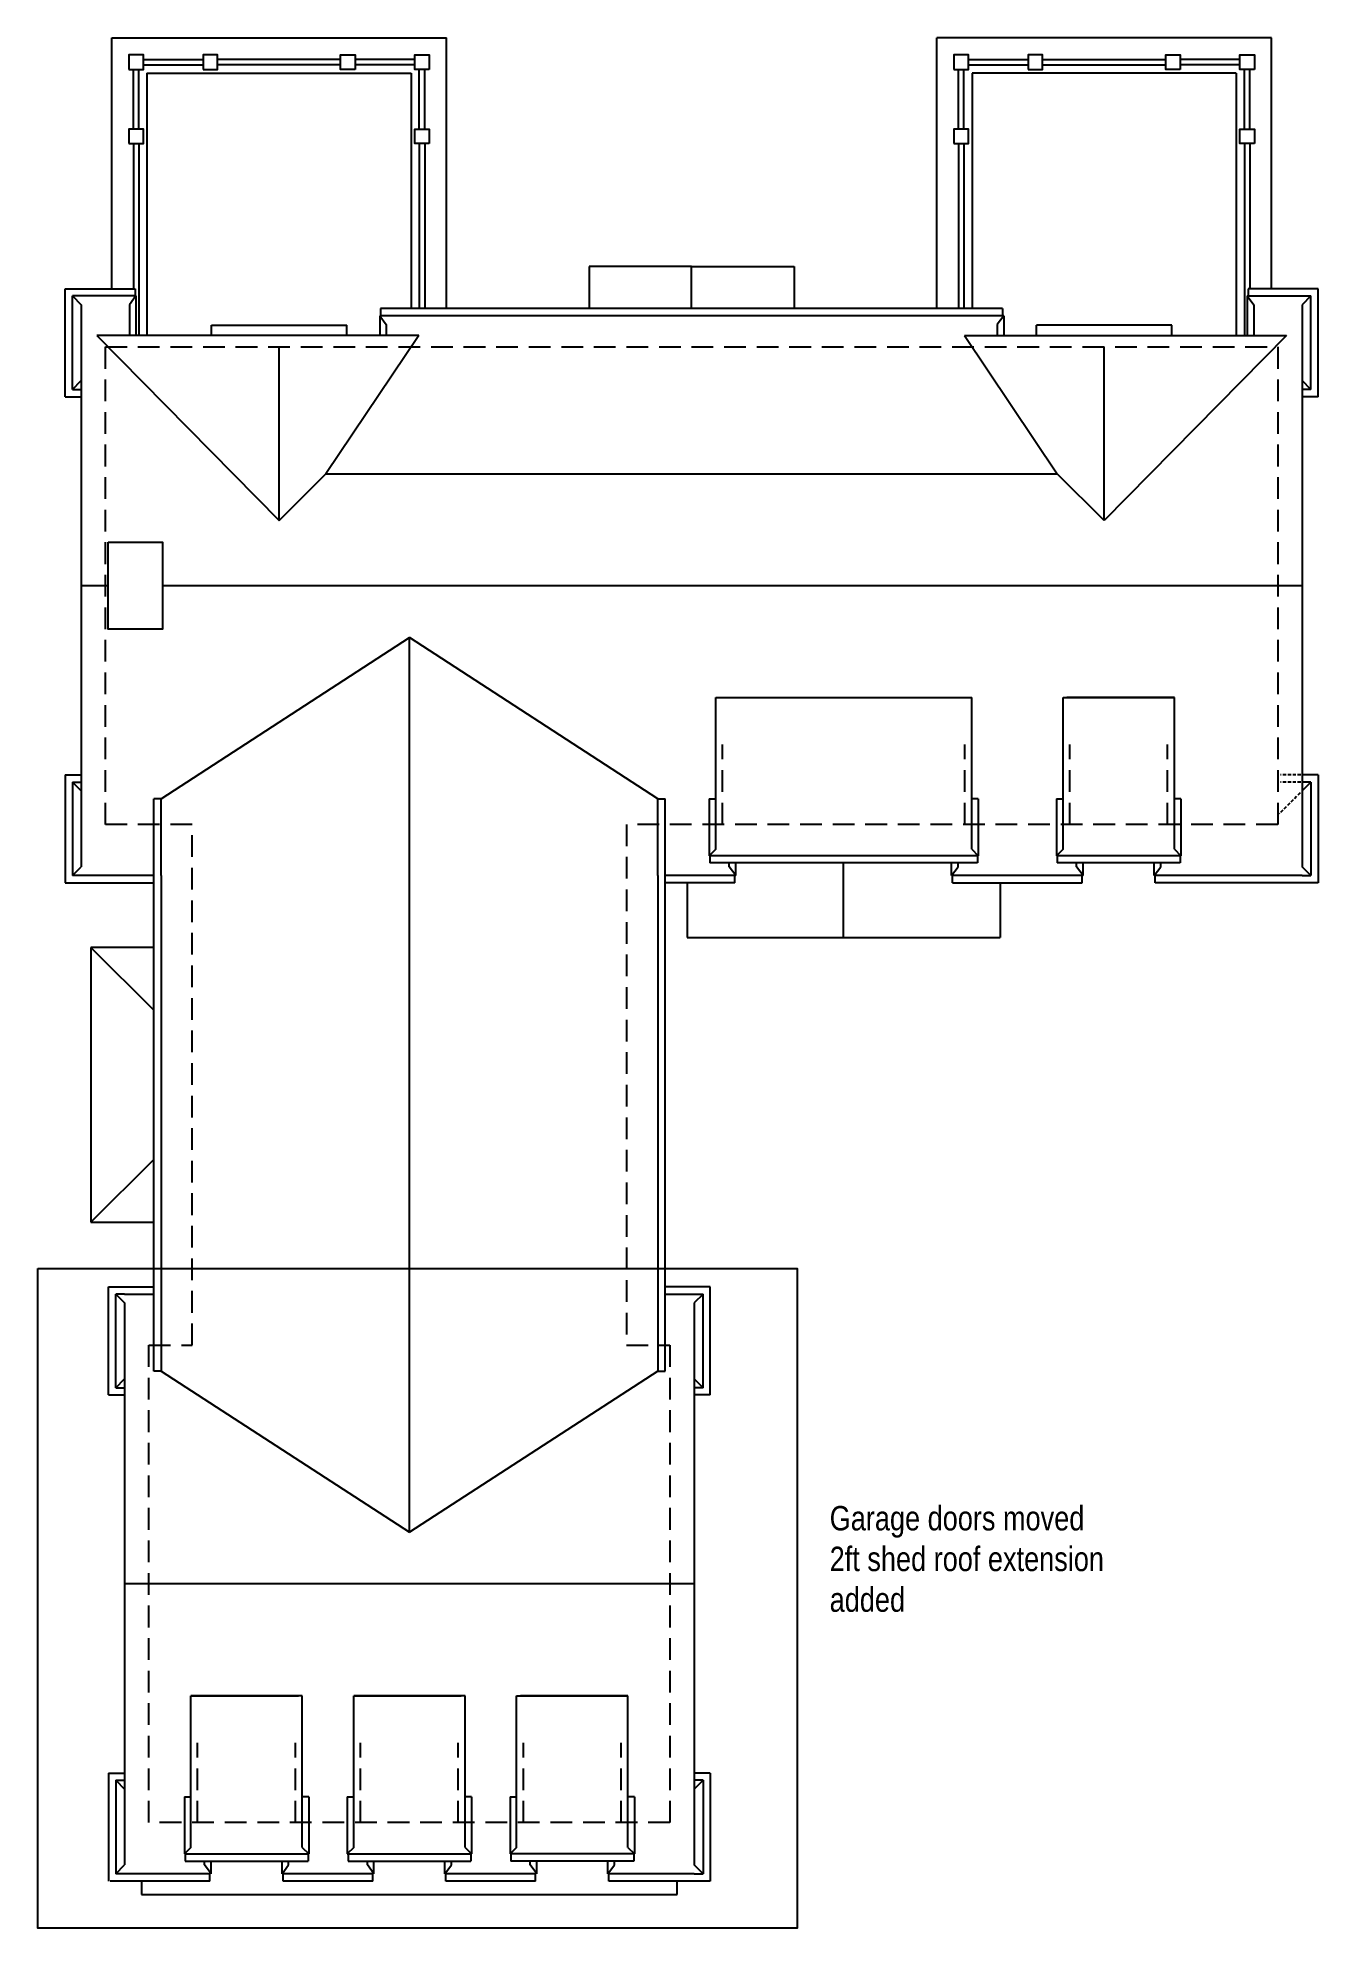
# Model space of a CAD drawing. Header units: inches. Extents: x 1902 to 78711, y -439399 to 11089.
# Drawn here: x 75948 to 76655, y -1969 to -924 of the extents above; entities that cross this region are included whole.
import ezdxf

# ---------------------------------------------------------------- set-up
doc = ezdxf.new("R2010")
doc.units = ezdxf.units.IN
doc.header["$LTSCALE"] = 48
doc.header["$MEASUREMENT"] = 0
doc.linetypes.add('HIDDEN', pattern=[0.375, 0.25, -0.125])
doc.linetypes.add('HIDDEN2', pattern=[0.1875, 0.125, -0.0625])
for name, color, linetype in [('1WHITE', 7, 'CONTINUOUS'), ('2MAGENTA', 6, 'CONTINUOUS'), ('3BLUE', 5, 'CONTINUOUS'), ('4CYAN', 4, 'CONTINUOUS'), ('8GREY', 8, 'CONTINUOUS'), ('A-TEXT', 6, 'CONTINUOUS')]:
    doc.layers.add(name, color=color, linetype=linetype)
doc.styles.add('QUARTER', font='stylu.ttf', dxfattribs={"width": 0.83, "height": 4.5})

msp = doc.modelspace()

# ---------------------------------------------------------------- texts
at = {"layer": 'A-TEXT', "color": 1, "insert": (76385.3, -1735.7), "char_height": 13.5, "attachment_point": 1, "style": 'QUARTER'}
msp.add_mtext_dynamic_manual_height_columns('Garage doors moved\\P2ft shed roof extension added', width=168.261, gutter_width=22.5, heights=[0], dxfattribs=at)

# ---------------------------------------------------------------- linework, layer by layer
at = {"layer": '1WHITE'}
for p, q in [((75988.5, -1062.6), (75988.5, -923.8)), ((75988.5, -923.8), (76173.5, -923.8)), ((76173.5, -1073.6), (76173.5, -923.8)), ((76629.5, -923.8), (76444.5, -923.8)), ((76444.5, -1073.6), (76444.5, -923.8)), ((76629.5, -1062.6), (76629.5, -923.8)), ((76309, -1050.3), (76252.4, -1050.3)), ((76252.4, -1050.3), (76252.4, -1073.6)), ((76309, -1050.3), (76365.6, -1050.3)), ((76365.6, -1050.3), (76365.6, -1073.6)), ((75966.8, -1066.6), (75971.7, -1071.4)), ((76001.9, -1066.6), (75998.4, -1071.4)), ((75998.4, -1071.4), (75998.4, -1088.5)), ((76616.1, -1066.6), (76619.7, -1071.4)), ((76619.7, -1071.4), (76619.7, -1088.5)), ((76651.3, -1066.6), (76646.4, -1071.4)), ((76136.6, -1077.6), (76140.2, -1082.4)), ((76140.2, -1082.4), (76140.2, -1088.5)), ((76481.5, -1077.6), (76477.9, -1082.4)), ((76477.9, -1082.4), (76477.9, -1088.5)), ((75980.3, -1088.5), (76081, -1190.8)), ((76081, -1190.8), (76081, -1094.8)), ((76158.2, -1088.5), (76106.9, -1164.9)), ((76459.8, -1088.5), (76511.1, -1164.9)), ((76637.8, -1088.5), (76537, -1190.8)), ((76537, -1190.8), (76537, -1094.8)), ((75966.8, -1118.3), (75971.7, -1113.4)), ((76651.3, -1118.3), (76646.4, -1113.4)), ((76081, -1190.8), (76106.9, -1164.9)), ((76106.9, -1164.9), (76511.1, -1164.9)), ((76537, -1190.8), (76511.1, -1164.9)), ((75986.5, -1226.8), (75971.6, -1226.8)), ((76646.4, -1226.8), (76016.5, -1226.8)), ((76015.8, -1344.6), (76153, -1255.5)), ((76153, -1750.2), (76153, -1255.5)), ((76290.3, -1344.6), (76153, -1255.5)), ((76322.3, -1288.7), (76463.8, -1288.7)), ((76514.3, -1288.7), (76575.8, -1288.7)), ((76575.8, -1288.7), (76516.4, -1288.7)), ((75966.8, -1335.4), (75971.7, -1340.3)), ((76651.3, -1335.4), (76646.4, -1340.3)), ((76318.7, -1344.6), (76322.3, -1344.6)), ((76467.4, -1344.6), (76463.8, -1344.6)), ((76510.7, -1344.6), (76514.3, -1344.6)), ((76579.4, -1344.6), (76575.8, -1344.6)), ((76322.3, -1372.5), (76318.7, -1376.1)), ((76463.8, -1372.5), (76467.4, -1376.1)), ((76514.3, -1372.5), (76510.7, -1376.1)), ((76575.8, -1372.5), (76579.4, -1376.1)), ((75966.8, -1387.1), (75971.7, -1382.2)), ((76333.4, -1387.1), (76329.8, -1382.2)), ((76393, -1421.3), (76393, -1380.1)), ((76452.7, -1387.1), (76456.3, -1382.2)), ((76525.4, -1387.1), (76521.8, -1382.2)), ((76564.7, -1387.1), (76568.3, -1382.2)), ((76651.3, -1387.1), (76646.4, -1382.2)), ((76306.5, -1391.1), (76306.5, -1421.3)), ((76479.5, -1391.1), (76479.5, -1421.3)), ((76306.5, -1421.3), (76479.5, -1421.3)), ((76011.8, -1426.8), (75977, -1426.8)), ((75977, -1426.8), (75977, -1578.8)), ((75977, -1426.8), (76011.8, -1461.6)), ((75977, -1578.8), (76011.8, -1544.1)), ((75977, -1578.8), (76011.8, -1578.8)), ((75990.8, -1618.6), (75995.6, -1623.4)), ((76315.3, -1618.6), (76310.4, -1623.4)), ((76015.8, -1661.1), (76153, -1750.2)), ((76290.3, -1661.1), (76153, -1750.2)), ((75990.8, -1670.3), (75995.6, -1665.4)), ((76315.3, -1670.3), (76310.4, -1665.4)), ((76310.4, -1778.8), (75995.6, -1778.8)), ((76093.8, -1840.7), (76032.3, -1840.7)), ((76032.3, -1840.7), (76091.7, -1840.7)), ((76183.8, -1840.7), (76122.3, -1840.7)), ((76122.3, -1840.7), (76181.7, -1840.7)), ((76212.3, -1840.7), (76273.8, -1840.7)), ((76273.8, -1840.7), (76214.4, -1840.7)), ((75990.8, -1887.4), (75995.6, -1892.3)), ((76315.3, -1887.4), (76310.4, -1892.3)), ((76028.7, -1896.6), (76032.3, -1896.6)), ((76097.4, -1896.6), (76093.8, -1896.6)), ((76118.7, -1896.6), (76122.3, -1896.6)), ((76187.4, -1896.6), (76183.8, -1896.6)), ((76208.7, -1896.6), (76212.3, -1896.6)), ((76277.4, -1896.6), (76273.8, -1896.6)), ((76032.3, -1924.5), (76028.7, -1928.1)), ((76093.8, -1924.5), (76097.4, -1928.1)), ((76122.3, -1924.5), (76118.7, -1928.1)), ((76183.8, -1924.5), (76187.4, -1928.1)), ((76212.3, -1924.5), (76208.7, -1928.1)), ((76273.8, -1924.5), (76277.4, -1928.1)), ((75990.8, -1939.1), (75995.6, -1934.2)), ((76005, -1943.1), (76005, -1950.6)), ((76043.4, -1939.1), (76039.8, -1934.2)), ((76082.7, -1939.1), (76086.3, -1934.2)), ((76133.4, -1939.1), (76129.8, -1934.2)), ((76172.7, -1939.1), (76176.3, -1934.2)), ((76223.4, -1939.1), (76219.8, -1934.2)), ((76262.7, -1939.1), (76266.3, -1934.2)), ((76301, -1950.6), (76301, -1943.1)), ((76315.3, -1939.1), (76310.4, -1934.2)), ((76005, -1950.6), (76301, -1950.6))]:
    msp.add_line(p, q, dxfattribs=at)
at = {"layer": '1WHITE', "linetype": 'HIDDEN'}
for p, q in [((76326, -1358.8), (76326, -1314.6)), ((76460, -1358.8), (76460, -1314.6)), ((76518, -1358.8), (76518, -1314.6)), ((76572, -1358.8), (76572, -1314.6)), ((76036, -1910.8), (76036, -1866.6)), ((76090, -1910.8), (76090, -1866.6)), ((76126, -1910.8), (76126, -1866.6)), ((76180, -1910.8), (76180, -1866.6)), ((76216, -1910.8), (76216, -1866.6)), ((76270, -1910.8), (76270, -1866.6))]:
    msp.add_line(p, q, dxfattribs=at)
at = {"layer": '1WHITE', "linetype": 'HIDDEN2', "ltscale": 0.3}
for p, q in [((76645.7, -1331.4), (76634.4, -1331.4)), ((76645.7, -1335.4), (76634.4, -1335.4)), ((76645.3, -1341.4), (76633.8, -1352.9))]:
    msp.add_line(p, q, dxfattribs=at)
at = {"layer": '1WHITE', "linetype": 'HIDDEN'}
msp.add_lwpolyline([(75985, -1094.8), (76633, -1094.8), (76633, -1358.8), (76273, -1358.8), (76273, -1646.8), (76297, -1646.8), (76297, -1910.8), (76009, -1910.8), (76009, -1646.8), (76033, -1646.8), (76033, -1358.8), (75985, -1358.8), (75985, -1094.8)], dxfattribs=at)
at = {"layer": '2MAGENTA'}
for p, q in [((75962.8, -1062.6), (76001.4, -1062.6)), ((75962.8, -1122.3), (75962.8, -1062.6)), ((76001.4, -1062.6), (76001.4, -1066.6)), ((76655.3, -1062.6), (76616.6, -1062.6)), ((76616.6, -1062.6), (76616.6, -1066.6)), ((76655.3, -1122.3), (76655.3, -1062.6)), ((76480.9, -1073.6), (76137.1, -1073.6)), ((76137.1, -1073.6), (76137.1, -1077.6)), ((76480.9, -1073.6), (76480.9, -1077.6)), ((75962.8, -1122.3), (75971.7, -1122.3)), ((76655.3, -1122.3), (76646.4, -1122.3)), ((75962.8, -1331.4), (75962.8, -1391.1)), ((75962.8, -1331.4), (75971.7, -1331.4)), ((76655.3, -1331.4), (76646.4, -1331.4)), ((76655.3, -1331.4), (76655.3, -1391.1)), ((76011.8, -1661.1), (76011.8, -1344.6)), ((76015.8, -1344.6), (76011.8, -1344.6)), ((76290.3, -1344.6), (76294.3, -1344.6)), ((76294.3, -1661.1), (76294.3, -1344.6)), ((76319.1, -1376.1), (76319.1, -1380.1)), ((76467, -1376.1), (76467, -1380.1)), ((76511.1, -1376.1), (76511.1, -1380.1)), ((76579, -1376.1), (76579, -1380.1)), ((76467, -1380.1), (76319.1, -1380.1)), ((76332.8, -1391.1), (76332.8, -1387.1)), ((76453.2, -1391.1), (76453.2, -1387.1)), ((76579, -1380.1), (76511.1, -1380.1)), ((76524.8, -1391.1), (76524.8, -1387.1)), ((76565.2, -1391.1), (76565.2, -1387.1)), ((75962.8, -1391.1), (76011.8, -1391.1)), ((76332.8, -1391.1), (76294.3, -1391.1)), ((76453.2, -1391.1), (76524.8, -1391.1)), ((76655.3, -1391.1), (76565.2, -1391.1)), ((75986.8, -1614.6), (76011.8, -1614.6)), ((75986.8, -1674.3), (75986.8, -1614.6)), ((76319.3, -1614.6), (76294.3, -1614.6)), ((76319.3, -1674.3), (76319.3, -1614.6)), ((76015.8, -1661.1), (76011.8, -1661.1)), ((76290.3, -1661.1), (76294.3, -1661.1)), ((75986.8, -1674.3), (75995.6, -1674.3)), ((76319.3, -1674.3), (76310.4, -1674.3)), ((75986.8, -1883.4), (75986.8, -1943.1)), ((75986.8, -1883.4), (75995.6, -1883.4)), ((76319.3, -1883.4), (76310.4, -1883.4)), ((76319.3, -1883.4), (76319.3, -1943.1)), ((76029.1, -1928.1), (76029.1, -1932.1)), ((76029.1, -1932.1), (76097, -1932.1)), ((76097, -1928.1), (76097, -1932.1)), ((76119.1, -1928.1), (76119.1, -1932.1)), ((76119.1, -1932.1), (76187, -1932.1)), ((76187, -1928.1), (76187, -1932.1)), ((76209.1, -1928.1), (76209.1, -1932.1)), ((76277, -1932.1), (76209.1, -1932.1)), ((76277, -1928.1), (76277, -1932.1)), ((76042.8, -1943.1), (75987.6, -1943.1)), ((76042.8, -1943.1), (76042.8, -1939.1)), ((76083.2, -1943.1), (76083.2, -1939.1)), ((76132.8, -1943.1), (76083.2, -1943.1)), ((76132.8, -1943.1), (76132.8, -1939.1)), ((76173.2, -1943.1), (76173.2, -1939.1)), ((76222.8, -1943.1), (76173.2, -1943.1)), ((76222.8, -1943.1), (76222.8, -1939.1)), ((76263.2, -1943.1), (76263.2, -1939.1)), ((76319.3, -1943.1), (76263.2, -1943.1))]:
    msp.add_line(p, q, dxfattribs=at)
at = {"layer": '3BLUE'}
for p, q in [((75966.8, -1118.3), (75966.8, -1066.6)), ((75971.7, -1066.6), (75966.8, -1066.6)), ((76001.9, -1066.6), (76001.9, -1088.5)), ((76616.1, -1066.6), (76616.1, -1088.5)), ((76646.4, -1066.6), (76651.3, -1066.6)), ((76651.3, -1118.3), (76651.3, -1066.6)), ((76481.5, -1077.6), (76136.6, -1077.6)), ((76136.6, -1077.6), (76136.6, -1088.5)), ((76481.5, -1077.6), (76481.5, -1088.5)), ((76158.2, -1088.5), (75980.3, -1088.5)), ((76459.8, -1088.5), (76637.8, -1088.5)), ((75966.8, -1118.3), (75971.7, -1118.3)), ((76651.3, -1118.3), (76646.4, -1118.3)), ((76322.3, -1372.5), (76322.3, -1288.7)), ((76463.8, -1372.5), (76463.8, -1288.7)), ((76514.3, -1372.5), (76514.3, -1288.7)), ((76575.8, -1372.5), (76575.8, -1288.7)), ((75966.8, -1335.4), (75966.8, -1387.1)), ((75966.8, -1335.4), (75971.7, -1335.4)), ((76651.3, -1335.4), (76646.4, -1335.4)), ((76651.3, -1335.4), (76651.3, -1387.1)), ((76015.8, -1387.1), (76015.8, -1344.6)), ((76290.3, -1387.1), (76290.3, -1344.6)), ((76318.7, -1344.6), (76318.7, -1376.1)), ((76467.4, -1344.6), (76467.4, -1376.1)), ((76510.7, -1344.6), (76510.7, -1376.1)), ((76579.4, -1344.6), (76579.4, -1376.1)), ((76467.4, -1376.1), (76318.7, -1376.1)), ((76579.4, -1376.1), (76510.7, -1376.1)), ((75971.7, -1387.1), (75966.8, -1387.1)), ((76011.8, -1387.1), (75971.6, -1387.1)), ((76015.8, -1387.1), (76015.8, -1618.6)), ((76290.3, -1387.1), (76290.3, -1618.6)), ((76333.4, -1387.1), (76294.3, -1387.1)), ((76329.8, -1382.2), (76329.8, -1380.1)), ((76333.4, -1387.1), (76333.4, -1380.1)), ((76452.7, -1387.1), (76452.7, -1380.1)), ((76456.3, -1382.2), (76456.3, -1380.1)), ((76486.1, -1387.1), (76481.3, -1387.1)), ((76521.8, -1382.2), (76521.8, -1380.1)), ((76525.4, -1387.1), (76525.4, -1380.1)), ((76564.7, -1387.1), (76564.7, -1380.1)), ((76568.3, -1382.2), (76568.3, -1380.1)), ((76598.1, -1387.1), (76593.3, -1387.1)), ((76646.4, -1387.1), (76651.3, -1387.1)), ((75990.8, -1670.3), (75990.8, -1618.6)), ((75995.6, -1618.6), (75990.8, -1618.6)), ((75995.6, -1618.6), (76011.8, -1618.6)), ((76015.8, -1618.6), (76015.8, -1661.1)), ((76290.3, -1618.6), (76290.3, -1661.1)), ((76294.3, -1618.6), (76310.4, -1618.6)), ((76310.4, -1618.6), (76315.3, -1618.6)), ((76315.3, -1670.3), (76315.3, -1618.6)), ((75990.8, -1670.3), (75995.6, -1670.3)), ((76315.3, -1670.3), (76310.4, -1670.3)), ((76032.3, -1924.5), (76032.3, -1840.7)), ((76093.8, -1924.5), (76093.8, -1840.7)), ((76122.3, -1924.5), (76122.3, -1840.7)), ((76183.8, -1924.5), (76183.8, -1840.7)), ((76212.3, -1924.5), (76212.3, -1840.7)), ((76273.8, -1924.5), (76273.8, -1840.7)), ((75990.8, -1887.4), (75990.8, -1939.1)), ((75990.8, -1887.4), (75995.6, -1887.4)), ((76315.3, -1887.4), (76310.4, -1887.4)), ((76315.3, -1887.4), (76315.3, -1939.1)), ((76028.7, -1896.6), (76028.7, -1928.1)), ((76097.4, -1896.6), (76097.4, -1928.1)), ((76118.7, -1896.6), (76118.7, -1928.1)), ((76187.4, -1896.6), (76187.4, -1928.1)), ((76208.7, -1896.6), (76208.7, -1928.1)), ((76277.4, -1896.6), (76277.4, -1928.1)), ((76028.7, -1928.1), (76097.4, -1928.1)), ((76039.8, -1934.2), (76039.8, -1932.1)), ((76043.4, -1939.1), (76043.4, -1932.1)), ((76082.7, -1939.1), (76082.7, -1932.1)), ((76086.3, -1934.2), (76086.3, -1932.1)), ((76118.7, -1928.1), (76187.4, -1928.1)), ((76129.8, -1934.2), (76129.8, -1932.1)), ((76133.4, -1939.1), (76133.4, -1932.1)), ((76172.7, -1939.1), (76172.7, -1932.1)), ((76176.3, -1934.2), (76176.3, -1932.1)), ((76277.4, -1928.1), (76208.7, -1928.1)), ((76219.8, -1934.2), (76219.8, -1932.1)), ((76223.4, -1939.1), (76223.4, -1932.1)), ((76262.7, -1939.1), (76262.7, -1932.1)), ((76266.3, -1934.2), (76266.3, -1932.1)), ((75995.6, -1939.1), (75990.8, -1939.1)), ((76042.8, -1939.1), (75995.6, -1939.1)), ((76132.8, -1939.1), (76083.2, -1939.1)), ((76222.8, -1939.1), (76173.2, -1939.1)), ((76310.4, -1939.1), (76263.2, -1939.1)), ((76310.4, -1939.1), (76315.3, -1939.1))]:
    msp.add_line(p, q, dxfattribs=at)
for points in [[(76001.9, -1066.6), (75971.7, -1066.6)], [(75971.7, -1071.4), (75971.7, -1382.2)], [(76616.1, -1066.6), (76646.4, -1066.6)], [(76646.4, -1071.4), (76646.4, -1382.2)], [(76525.4, -1387.1), (76452.7, -1387.1)], [(76646.4, -1387.1), (76564.7, -1387.1)], [(75995.6, -1623.4), (75995.6, -1934.2)], [(76310.4, -1623.4), (76310.4, -1934.2)]]:
    msp.add_lwpolyline(points, dxfattribs=at)
at = {"layer": '4CYAN'}
msp.add_lwpolyline([(75986.5, -1202.8), (76016.5, -1202.8), (76016.5, -1250.8), (75986.5, -1250.8)], close=True, dxfattribs=at)
at = {"layer": '8GREY'}
for p, q in [((76006, -935.8), (76039, -935.8)), ((76006, -938.8), (76039, -938.8)), ((76115, -935.8), (76047, -935.8)), ((76115, -938.8), (76047, -938.8)), ((76156, -935.8), (76123, -935.8)), ((76156, -938.8), (76123, -938.8)), ((76462, -935.8), (76495, -935.8)), ((76462, -938.8), (76495, -938.8)), ((76503, -935.8), (76571, -935.8)), ((76503, -938.8), (76571, -938.8)), ((76612, -935.8), (76579, -935.8)), ((76612, -938.8), (76579, -938.8)), ((76000.5, -974.3), (76000.5, -941.3)), ((76003.5, -974.3), (76003.5, -941.3)), ((76008, -943.3), (76008, -1088.5)), ((76008, -943.3), (76154, -943.3)), ((76154, -943.3), (76154, -1073.6)), ((76158.5, -974.3), (76158.5, -941.3)), ((76161.5, -974.3), (76161.5, -941.3)), ((76456.5, -974.3), (76456.5, -941.3)), ((76459.5, -974.3), (76459.5, -941.3)), ((76464, -943.3), (76464, -1073.6)), ((76610, -943.3), (76464, -943.3)), ((76610, -943.3), (76610, -1088.5)), ((76614.5, -974.3), (76614.5, -941.3)), ((76617.5, -974.3), (76617.5, -941.3)), ((76000.5, -982.3), (76000.5, -1062.6)), ((76003.5, -982.3), (76003.5, -1088.5)), ((76158.5, -982.3), (76158.5, -1073.6)), ((76161.5, -982.3), (76161.5, -1073.6)), ((76456.5, -982.3), (76456.5, -1073.6)), ((76459.5, -982.3), (76459.5, -1073.6)), ((76614.5, -982.3), (76614.5, -1088.5)), ((76617.5, -982.3), (76617.5, -1062.6)), ((76309, -1073.6), (76309, -1050.3)), ((76043.6, -1088.5), (76043.6, -1082.8)), ((76043.6, -1082.8), (76118.5, -1082.8)), ((76118.5, -1088.5), (76118.5, -1082.8)), ((76574.4, -1082.8), (76499.6, -1082.8)), ((76499.6, -1088.5), (76499.6, -1082.8)), ((76574.4, -1088.5), (76574.4, -1082.8))]:
    msp.add_line(p, q, dxfattribs=at)
for points in [[(75998, -941.3), (76006, -941.3), (76006, -933.3), (75998, -933.3)], [(76039, -941.3), (76047, -941.3), (76047, -933.3), (76039, -933.3)], [(76123, -941.3), (76115, -941.3), (76115, -933.3), (76123, -933.3)], [(76164, -941.3), (76156, -941.3), (76156, -933.3), (76164, -933.3)], [(76454, -941.3), (76462, -941.3), (76462, -933.3), (76454, -933.3)], [(76495, -941.3), (76503, -941.3), (76503, -933.3), (76495, -933.3)], [(76579, -941.3), (76571, -941.3), (76571, -933.3), (76579, -933.3)], [(76620, -941.3), (76612, -941.3), (76612, -933.3), (76620, -933.3)], [(75998, -982.3), (76006, -982.3), (76006, -974.3), (75998, -974.3)], [(76164, -982.3), (76156, -982.3), (76156, -974.3), (76164, -974.3)], [(76454, -982.3), (76462, -982.3), (76462, -974.3), (76454, -974.3)], [(76620, -982.3), (76612, -982.3), (76612, -974.3), (76620, -974.3)]]:
    msp.add_lwpolyline(points, close=True, dxfattribs=at)
at = {"layer": 'A-TEXT', "color": 1}
msp.add_lwpolyline([(75947.7, -1604.3), (76367.3, -1604.3), (76367.3, -1969.2), (75947.7, -1969.2)], close=True, dxfattribs=at)

msp.set_redraw_order([(e.dxf.handle, doc.entitydb.next_handle()) for e in msp.query("TEXT MTEXT ATTDEF DIMENSION ARC_DIMENSION")])  # texts and dimensions are drawn at this point

doc.saveas('drawing.dxf')
